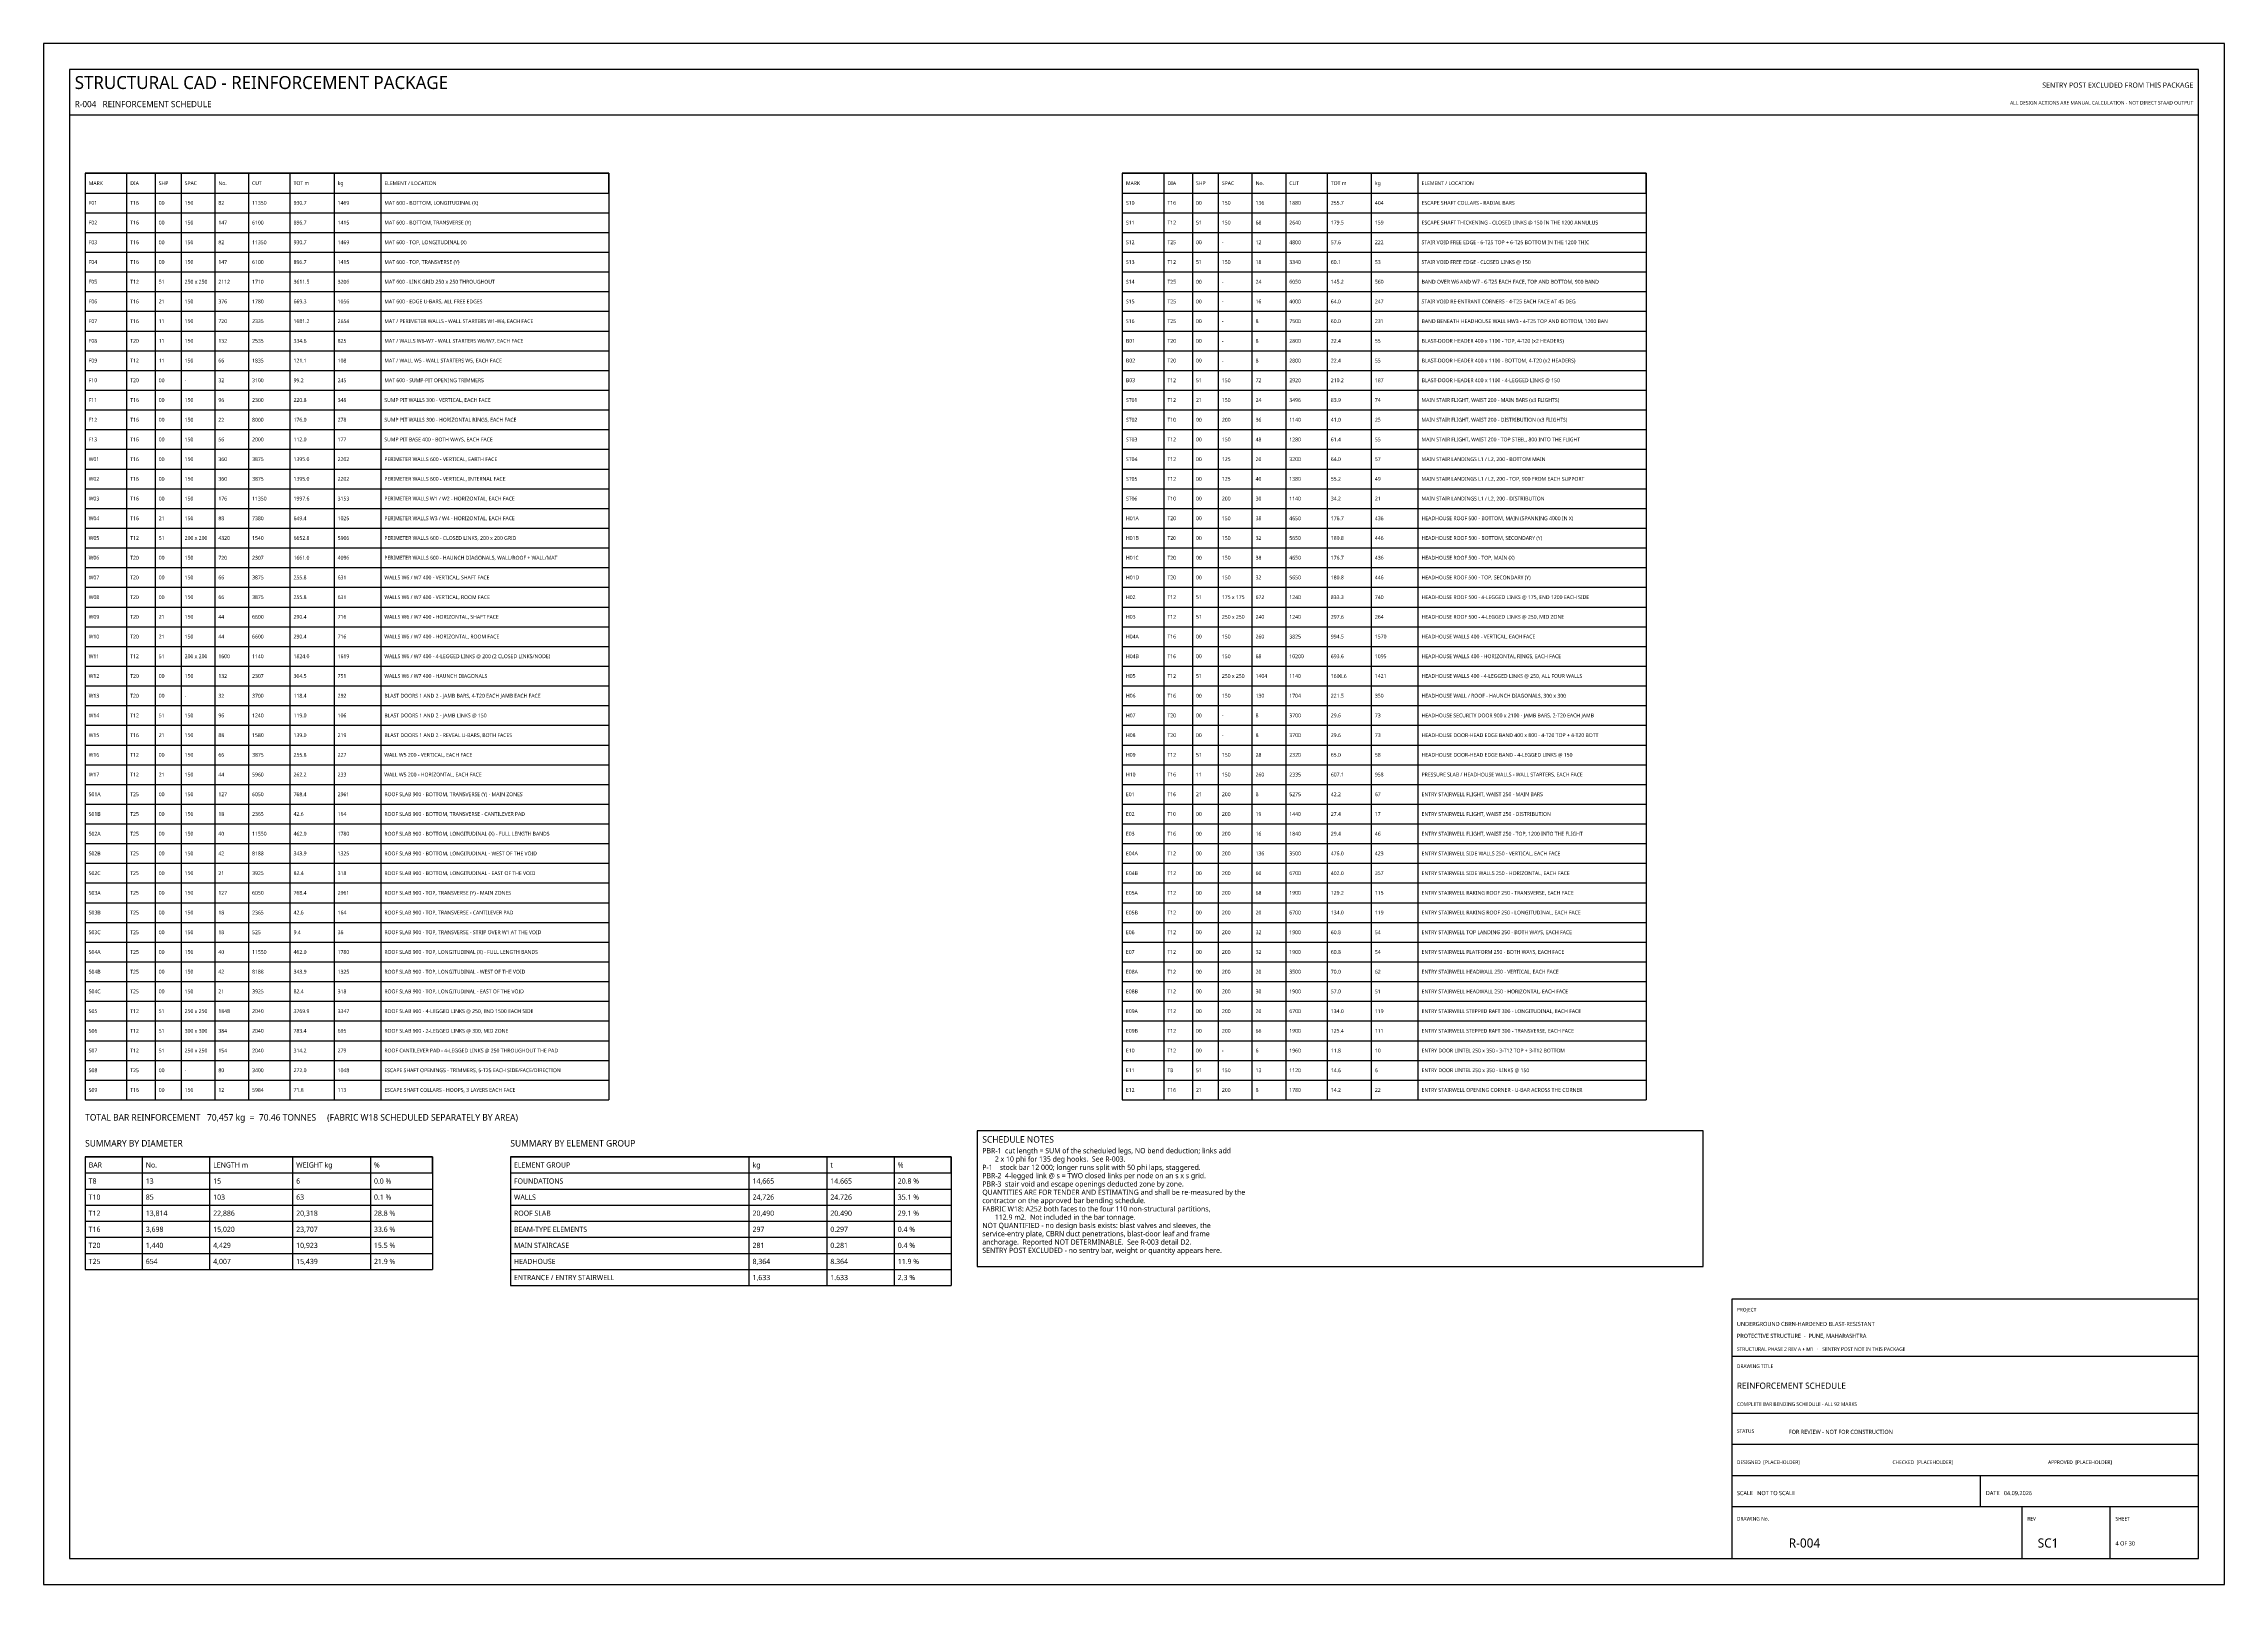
# Model space of a CAD drawing. Header units: millimetres. Extents: x 0 to 841, y 0 to 594.
import ezdxf
from ezdxf.enums import TextEntityAlignment as Align

# ---------------------------------------------------------------- set-up
doc = ezdxf.new("R2010")
doc.units = ezdxf.units.MM
for name, color, linetype in [('S-BLAST', 1, 'Continuous'), ('S-NOTE', 7, 'Continuous'), ('S-TABLE', 7, 'Continuous'), ('S-TITLE', 7, 'Continuous')]:
    doc.layers.add(name, color=color, linetype=linetype)
doc.styles.add('OpenSans', font='OpenSans-Regular.ttf')

msp = doc.modelspace()

# ---------------------------------------------------------------- linework, layer by layer
at = {"layer": 'S-TABLE'}
for p, q in [((16, 544), (218, 544)), ((16, 544), (16, 186.8)), ((32, 544), (32, 186.8)), ((43, 544), (43, 186.8)), ((53, 544), (53, 186.8)), ((66, 544), (66, 186.8)), ((79, 544), (79, 186.8)), ((95, 544), (95, 186.8)), ((112, 544), (112, 186.8)), ((130, 544), (130, 186.8)), ((218, 544), (218, 186.8)), ((416, 544), (618, 544)), ((416, 544), (416, 186.8)), ((432, 544), (432, 186.8)), ((443, 544), (443, 186.8)), ((453, 544), (453, 186.8)), ((466, 544), (466, 186.8)), ((479, 544), (479, 186.8)), ((495, 544), (495, 186.8)), ((512, 544), (512, 186.8)), ((530, 544), (530, 186.8)), ((618, 544), (618, 186.8)), ((16, 528.8), (218, 528.8)), ((416, 528.8), (618, 528.8)), ((16, 521.2), (218, 521.2)), ((16, 513.6), (218, 513.6)), ((416, 521.2), (618, 521.2)), ((416, 513.6), (618, 513.6)), ((16, 506), (218, 506)), ((416, 506), (618, 506)), ((16, 498.4), (218, 498.4)), ((416, 498.4), (618, 498.4)), ((16, 490.8), (218, 490.8)), ((416, 490.8), (618, 490.8)), ((16, 483.2), (218, 483.2)), ((416, 483.2), (618, 483.2)), ((16, 475.6), (218, 475.6)), ((416, 475.6), (618, 475.6)), ((16, 468), (218, 468)), ((416, 468), (618, 468)), ((16, 460.4), (218, 460.4)), ((416, 460.4), (618, 460.4)), ((16, 452.8), (218, 452.8)), ((416, 452.8), (618, 452.8)), ((16, 445.2), (218, 445.2)), ((16, 437.6), (218, 437.6)), ((416, 445.2), (618, 445.2)), ((416, 437.6), (618, 437.6)), ((16, 430), (218, 430)), ((416, 430), (618, 430)), ((16, 422.4), (218, 422.4)), ((416, 422.4), (618, 422.4)), ((16, 414.8), (218, 414.8)), ((416, 414.8), (618, 414.8)), ((16, 407.2), (218, 407.2)), ((416, 407.2), (618, 407.2)), ((16, 399.6), (218, 399.6)), ((416, 399.6), (618, 399.6)), ((16, 392), (218, 392)), ((416, 392), (618, 392)), ((16, 384.4), (218, 384.4)), ((416, 384.4), (618, 384.4)), ((16, 376.8), (218, 376.8)), ((416, 376.8), (618, 376.8)), ((16, 369.2), (218, 369.2)), ((416, 369.2), (618, 369.2)), ((16, 361.6), (218, 361.6)), ((16, 354), (218, 354)), ((416, 361.6), (618, 361.6)), ((416, 354), (618, 354)), ((16, 346.4), (218, 346.4)), ((416, 346.4), (618, 346.4)), ((16, 338.8), (218, 338.8)), ((416, 338.8), (618, 338.8)), ((16, 331.2), (218, 331.2)), ((416, 331.2), (618, 331.2)), ((16, 323.6), (218, 323.6)), ((416, 323.6), (618, 323.6)), ((16, 316), (218, 316)), ((416, 316), (618, 316)), ((16, 308.4), (218, 308.4)), ((416, 308.4), (618, 308.4)), ((16, 300.8), (218, 300.8)), ((416, 300.8), (618, 300.8)), ((16, 293.2), (218, 293.2)), ((416, 293.2), (618, 293.2)), ((16, 285.6), (218, 285.6)), ((16, 278), (218, 278)), ((416, 285.6), (618, 285.6)), ((416, 278), (618, 278)), ((16, 270.4), (218, 270.4)), ((416, 270.4), (618, 270.4)), ((16, 262.8), (218, 262.8)), ((416, 262.8), (618, 262.8)), ((16, 255.2), (218, 255.2)), ((416, 255.2), (618, 255.2)), ((16, 247.6), (218, 247.6)), ((416, 247.6), (618, 247.6)), ((16, 240), (218, 240)), ((416, 240), (618, 240)), ((16, 232.4), (218, 232.4)), ((416, 232.4), (618, 232.4)), ((16, 224.8), (218, 224.8)), ((416, 224.8), (618, 224.8)), ((16, 217.2), (218, 217.2)), ((416, 217.2), (618, 217.2)), ((16, 209.6), (218, 209.6)), ((16, 202), (218, 202)), ((416, 209.6), (618, 209.6)), ((416, 202), (618, 202)), ((16, 194.4), (218, 194.4)), ((416, 194.4), (618, 194.4)), ((16, 186.8), (218, 186.8)), ((416, 186.8), (618, 186.8)), ((16, 164.8), (150, 164.8)), ((16, 164.8), (16, 121.4)), ((38, 164.8), (38, 121.4)), ((64, 164.8), (64, 121.4)), ((96, 164.8), (96, 121.4)), ((126, 164.8), (126, 121.4)), ((150, 164.8), (150, 121.4)), ((180, 164.8), (350, 164.8)), ((180, 164.8), (180, 115.2)), ((272, 164.8), (272, 115.2)), ((302, 164.8), (302, 115.2)), ((328, 164.8), (328, 115.2)), ((350, 164.8), (350, 115.2)), ((16, 152.4), (150, 152.4)), ((180, 152.4), (350, 152.4)), ((16, 146.2), (150, 146.2)), ((180, 146.2), (350, 146.2)), ((16, 140), (150, 140)), ((180, 140), (350, 140)), ((16, 133.8), (150, 133.8)), ((16, 127.6), (150, 127.6)), ((180, 133.8), (350, 133.8)), ((180, 127.6), (350, 127.6)), ((16, 121.4), (150, 121.4)), ((180, 121.4), (350, 121.4)), ((180, 115.2), (350, 115.2))]:
    msp.add_line(p, q, dxfattribs=at)
for points in [[(16, 536.4), (218, 536.4), (218, 544), (16, 544)], [(416, 536.4), (618, 536.4), (618, 544), (416, 544)], [(16, 158.6), (150, 158.6), (150, 164.8), (16, 164.8)], [(180, 158.6), (350, 158.6), (350, 164.8), (180, 164.8)]]:
    msp.add_lwpolyline(points, close=True, dxfattribs=at)
at = {"layer": 'S-TITLE'}
for p, q in [((10, 566.5), (831, 566.5)), ((651, 88), (831, 88)), ((651, 66), (831, 66)), ((651, 54), (831, 54)), ((651, 42), (831, 42)), ((747, 30), (747, 42)), ((651, 30), (831, 30)), ((763, 10), (763, 30)), ((797, 10), (797, 30))]:
    msp.add_line(p, q, dxfattribs=at)
for points in [[(0, 0), (841, 0), (841, 594), (0, 594)], [(10, 10), (831, 10), (831, 584), (10, 584)], [(360, 122.58), (640, 122.58), (640, 174.8), (360, 174.8)], [(651, 10), (831, 10), (831, 110), (651, 110)]]:
    msp.add_lwpolyline(points, close=True, dxfattribs=at)

# ---------------------------------------------------------------- texts
at = {"layer": 'S-BLAST', "style": 'OpenSans'}
for s, height, p in [('ALL DESIGN ACTIONS ARE MANUAL CALCULATION - NOT DIRECT STAAD OUTPUT', 1.4, (829, 570.5)), ('SENTRY POST EXCLUDED FROM THIS PACKAGE', 2, (829, 577))]:
    msp.add_text(s, height=height, dxfattribs=at).set_placement(p, align=Align.RIGHT)
for s, height, p in [('TOTAL BAR REINFORCEMENT   70,457 kg  =  70.46 TONNES     (FABRIC W18 SCHEDULED SEPARATELY BY AREA)', 2.5, (16, 178.8)), ('FOR REVIEW - NOT FOR CONSTRUCTION', 1.6, (673, 58))]:
    msp.add_text(s, height=height, dxfattribs=at).set_placement(p)
at = {"layer": 'S-NOTE', "style": 'OpenSans'}
for s, p in [('PBR-1  cut length = SUM of the scheduled legs, NO bend deduction; links add', (362, 166.18)), ('P-1    stock bar 12 000; longer runs split with 50 phi laps, staggered.', (362, 159.78)), ('       2 x 10 phi for 135 deg hooks.  See R-003.', (362, 162.98)), ('QUANTITIES ARE FOR TENDER AND ESTIMATING and shall be re-measured by the', (362, 150.18)), ('PBR-2  4-legged link @ s = TWO closed links per node on an s x s grid.', (362, 156.58)), ('PBR-3  stair void and escape openings deducted zone by zone.', (362, 153.38)), ('contractor on the approved bar bending schedule.', (362, 146.98)), ('FABRIC W18: A252 both faces to the four 110 non-structural partitions,', (362, 143.78)), ('service-entry plate, CBRN duct penetrations, blast-door leaf and frame', (362, 134.18)), ('NOT QUANTIFIED - no design basis exists: blast valves and sleeves, the', (362, 137.38)), ('       112.9 m2.  Not included in the bar tonnage.', (362, 140.58)), ('anchorage.  Reported NOT DETERMINABLE.  See R-003 detail D2.', (362, 130.98)), ('SENTRY POST EXCLUDED - no sentry bar, weight or quantity appears here.', (362, 127.78))]:
    msp.add_text(s, height=2, dxfattribs=at).set_placement(p)
at = {"layer": 'S-TABLE', "style": 'OpenSans'}
for s, height, p in [('MARK', 1.468, (17.4, 539.47)), ('DIA', 1.468, (33.4, 539.47)), ('SHP', 1.468, (44.4, 539.47)), ('SPAC', 1.468, (54.4, 539.47)), ('No.', 1.468, (67.4, 539.47)), ('CUT', 1.468, (80.4, 539.47)), ('TOT m', 1.468, (96.4, 539.47)), ('kg', 1.468, (113.4, 539.47)), ('ELEMENT / LOCATION', 1.4678, (131.4, 539.47)), ('MARK', 1.468, (417.4, 539.47)), ('DIA', 1.468, (433.4, 539.47)), ('SHP', 1.468, (444.4, 539.47)), ('SPAC', 1.468, (454.4, 539.47)), ('No.', 1.468, (467.4, 539.47)), ('CUT', 1.468, (480.4, 539.47)), ('TOT m', 1.468, (496.4, 539.47)), ('kg', 1.468, (513.4, 539.47)), ('ELEMENT / LOCATION', 1.4678, (531.4, 539.47)), ('F01', 1.468, (17.4, 531.87)), ('T16', 1.468, (33.4, 531.87)), ('00', 1.468, (44.4, 531.87)), ('150', 1.468, (54.4, 531.87)), ('82', 1.468, (67.4, 531.87)), ('11350', 1.468, (80.4, 531.87)), ('930.7', 1.468, (96.4, 531.87)), ('1469', 1.468, (113.4, 531.87)), ('MAT 600 - BOTTOM, LONGITUDINAL (X)', 1.4678, (131.4, 531.87)), ('S10', 1.468, (417.4, 531.87)), ('T16', 1.468, (433.4, 531.87)), ('00', 1.468, (444.4, 531.87)), ('150', 1.468, (454.4, 531.87)), ('136', 1.468, (467.4, 531.87)), ('1880', 1.468, (480.4, 531.87)), ('255.7', 1.468, (496.4, 531.87)), ('404', 1.468, (513.4, 531.87)), ('ESCAPE SHAFT COLLARS - RADIAL BARS', 1.4678, (531.4, 531.87)), ('F02', 1.468, (17.4, 524.27)), ('T16', 1.468, (33.4, 524.27)), ('00', 1.468, (44.4, 524.27)), ('150', 1.468, (54.4, 524.27)), ('147', 1.468, (67.4, 524.27)), ('6100', 1.468, (80.4, 524.27)), ('896.7', 1.468, (96.4, 524.27)), ('1415', 1.468, (113.4, 524.27)), ('MAT 600 - BOTTOM, TRANSVERSE (Y)', 1.4678, (131.4, 524.27)), ('S11', 1.468, (417.4, 524.27)), ('T12', 1.468, (433.4, 524.27)), ('51', 1.468, (444.4, 524.27)), ('150', 1.468, (454.4, 524.27)), ('68', 1.468, (467.4, 524.27)), ('2640', 1.468, (480.4, 524.27)), ('179.5', 1.468, (496.4, 524.27)), ('159', 1.468, (513.4, 524.27)), ('ESCAPE SHAFT THICKENING - CLOSED LINKS @ 150 IN THE 1200 ANNULUS', 1.4678, (531.4, 524.27)), ('F03', 1.468, (17.4, 516.67)), ('T16', 1.468, (33.4, 516.67)), ('00', 1.468, (44.4, 516.67)), ('150', 1.468, (54.4, 516.67)), ('82', 1.468, (67.4, 516.67)), ('11350', 1.468, (80.4, 516.67)), ('930.7', 1.468, (96.4, 516.67)), ('1469', 1.468, (113.4, 516.67)), ('MAT 600 - TOP, LONGITUDINAL (X)', 1.4678, (131.4, 516.67)), ('S12', 1.468, (417.4, 516.67)), ('T25', 1.468, (433.4, 516.67)), ('00', 1.468, (444.4, 516.67)), ('-', 1.47, (454.4, 516.67)), ('12', 1.468, (467.4, 516.67)), ('4800', 1.468, (480.4, 516.67)), ('57.6', 1.468, (496.4, 516.67)), ('222', 1.468, (513.4, 516.67)), ('STAIR VOID FREE EDGE - 6-T25 TOP + 6-T25 BOTTOM IN THE 1200 THIC', 1.4678, (531.4, 516.67)), ('F04', 1.468, (17.4, 509.07)), ('T16', 1.468, (33.4, 509.07)), ('00', 1.468, (44.4, 509.07)), ('150', 1.468, (54.4, 509.07)), ('147', 1.468, (67.4, 509.07)), ('6100', 1.468, (80.4, 509.07)), ('896.7', 1.468, (96.4, 509.07)), ('1415', 1.468, (113.4, 509.07)), ('MAT 600 - TOP, TRANSVERSE (Y)', 1.4678, (131.4, 509.07)), ('S13', 1.468, (417.4, 509.07)), ('T12', 1.468, (433.4, 509.07)), ('51', 1.468, (444.4, 509.07)), ('150', 1.468, (454.4, 509.07)), ('18', 1.468, (467.4, 509.07)), ('3340', 1.468, (480.4, 509.07)), ('60.1', 1.468, (496.4, 509.07)), ('53', 1.468, (513.4, 509.07)), ('STAIR VOID FREE EDGE - CLOSED LINKS @ 150', 1.4678, (531.4, 509.07)), ('F05', 1.468, (17.4, 501.47)), ('T12', 1.468, (33.4, 501.47)), ('51', 1.468, (44.4, 501.47)), ('250 x 250', 1.468, (54.4, 501.47)), ('2112', 1.468, (67.4, 501.47)), ('1710', 1.468, (80.4, 501.47)), ('3611.5', 1.468, (96.4, 501.47)), ('3206', 1.468, (113.4, 501.47)), ('MAT 600 - LINK GRID 250 x 250 THROUGHOUT', 1.4678, (131.4, 501.47)), ('S14', 1.468, (417.4, 501.47)), ('T25', 1.468, (433.4, 501.47)), ('00', 1.468, (444.4, 501.47)), ('-', 1.47, (454.4, 501.47)), ('24', 1.468, (467.4, 501.47)), ('6050', 1.468, (480.4, 501.47)), ('145.2', 1.468, (496.4, 501.47)), ('560', 1.468, (513.4, 501.47)), ('BAND OVER W6 AND W7 - 6-T25 EACH FACE, TOP AND BOTTOM, 900 BAND', 1.4678, (531.4, 501.47)), ('F06', 1.468, (17.4, 493.87)), ('T16', 1.468, (33.4, 493.87)), ('21', 1.468, (44.4, 493.87)), ('150', 1.468, (54.4, 493.87)), ('376', 1.468, (67.4, 493.87)), ('1780', 1.468, (80.4, 493.87)), ('669.3', 1.468, (96.4, 493.87)), ('1056', 1.468, (113.4, 493.87)), ('MAT 600 - EDGE U-BARS, ALL FREE EDGES', 1.4678, (131.4, 493.87)), ('S15', 1.468, (417.4, 493.87)), ('T25', 1.468, (433.4, 493.87)), ('00', 1.468, (444.4, 493.87)), ('-', 1.47, (454.4, 493.87)), ('16', 1.468, (467.4, 493.87)), ('4000', 1.468, (480.4, 493.87)), ('64.0', 1.468, (496.4, 493.87)), ('247', 1.468, (513.4, 493.87)), ('STAIR VOID RE-ENTRANT CORNERS - 4-T25 EACH FACE AT 45 DEG', 1.4678, (531.4, 493.87)), ('F07', 1.468, (17.4, 486.27)), ('F08', 1.468, (17.4, 478.67)), ('T16', 1.468, (33.4, 486.27)), ('T20', 1.468, (33.4, 478.67)), ('11', 1.468, (44.4, 486.27)), ('11', 1.468, (44.4, 478.67)), ('150', 1.468, (54.4, 486.27)), ('150', 1.468, (54.4, 478.67)), ('720', 1.468, (67.4, 486.27)), ('132', 1.468, (67.4, 478.67)), ('2335', 1.468, (80.4, 486.27)), ('2535', 1.468, (80.4, 478.67)), ('334.6', 1.468, (96.4, 478.67)), ('1681.2', 1.468, (96.4, 486.27)), ('2654', 1.468, (113.4, 486.27)), ('825', 1.468, (113.4, 478.67)), ('MAT / PERIMETER WALLS - WALL STARTERS W1-W4, EACH FACE', 1.4678, (131.4, 486.27)), ('MAT / WALLS W6-W7 - WALL STARTERS W6/W7, EACH FACE', 1.4678, (131.4, 478.67)), ('S16', 1.468, (417.4, 486.27)), ('B01', 1.468, (417.4, 478.67)), ('T25', 1.468, (433.4, 486.27)), ('T20', 1.468, (433.4, 478.67)), ('00', 1.468, (444.4, 486.27)), ('00', 1.468, (444.4, 478.67)), ('-', 1.47, (454.4, 486.27)), ('8', 1.47, (467.4, 486.27)), ('8', 1.47, (467.4, 478.67)), ('7500', 1.468, (480.4, 486.27)), ('2800', 1.468, (480.4, 478.67)), ('22.4', 1.468, (496.4, 478.67)), ('60.0', 1.468, (496.4, 486.27)), ('231', 1.468, (513.4, 486.27)), ('55', 1.468, (513.4, 478.67)), ('BAND BENEATH HEADHOUSE WALL HW3 - 4-T25 TOP AND BOTTOM, 1200 BAN', 1.4678, (531.4, 486.27)), ('BLAST-DOOR HEADER 400 x 1100 - TOP, 4-T20 (x2 HEADERS)', 1.4678, (531.4, 478.67)), ('F09', 1.468, (17.4, 471.07)), ('T12', 1.468, (33.4, 471.07)), ('11', 1.468, (44.4, 471.07)), ('150', 1.468, (54.4, 471.07)), ('66', 1.468, (67.4, 471.07)), ('1835', 1.468, (80.4, 471.07)), ('121.1', 1.468, (96.4, 471.07)), ('108', 1.468, (113.4, 471.07)), ('MAT / WALL W5 - WALL STARTERS W5, EACH FACE', 1.4678, (131.4, 471.07)), ('B02', 1.468, (417.4, 471.07)), ('T20', 1.468, (433.4, 471.07)), ('00', 1.468, (444.4, 471.07)), ('-', 1.47, (454.4, 478.67)), ('-', 1.47, (454.4, 471.07)), ('8', 1.47, (467.4, 471.07)), ('2800', 1.468, (480.4, 471.07)), ('22.4', 1.468, (496.4, 471.07)), ('55', 1.468, (513.4, 471.07)), ('BLAST-DOOR HEADER 400 x 1100 - BOTTOM, 4-T20 (x2 HEADERS)', 1.4678, (531.4, 471.07)), ('F10', 1.468, (17.4, 463.47)), ('T20', 1.468, (33.4, 463.47)), ('00', 1.468, (44.4, 463.47)), ('-', 1.47, (54.4, 463.47)), ('32', 1.468, (67.4, 463.47)), ('3100', 1.468, (80.4, 463.47)), ('99.2', 1.468, (96.4, 463.47)), ('245', 1.468, (113.4, 463.47)), ('MAT 600 - SUMP-PIT OPENING TRIMMERS', 1.4678, (131.4, 463.47)), ('B03', 1.468, (417.4, 463.47)), ('T12', 1.468, (433.4, 463.47)), ('51', 1.468, (444.4, 463.47)), ('150', 1.468, (454.4, 463.47)), ('72', 1.468, (467.4, 463.47)), ('2920', 1.468, (480.4, 463.47)), ('210.2', 1.468, (496.4, 463.47)), ('187', 1.468, (513.4, 463.47)), ('BLAST-DOOR HEADER 400 x 1100 - 4-LEGGED LINKS @ 150', 1.4678, (531.4, 463.47)), ('F11', 1.468, (17.4, 455.87)), ('T16', 1.468, (33.4, 455.87)), ('00', 1.468, (44.4, 455.87)), ('150', 1.468, (54.4, 455.87)), ('96', 1.468, (67.4, 455.87)), ('2300', 1.468, (80.4, 455.87)), ('220.8', 1.468, (96.4, 455.87)), ('348', 1.468, (113.4, 455.87)), ('SUMP PIT WALLS 300 - VERTICAL, EACH FACE', 1.4678, (131.4, 455.87)), ('ST01', 1.468, (417.4, 455.87)), ('T12', 1.468, (433.4, 455.87)), ('21', 1.468, (444.4, 455.87)), ('150', 1.468, (454.4, 455.87)), ('24', 1.468, (467.4, 455.87)), ('3496', 1.468, (480.4, 455.87)), ('83.9', 1.468, (496.4, 455.87)), ('74', 1.468, (513.4, 455.87)), ('MAIN STAIR FLIGHT, WAIST 200 - MAIN BARS (x3 FLIGHTS)', 1.4678, (531.4, 455.87)), ('F12', 1.468, (17.4, 448.27)), ('T16', 1.468, (33.4, 448.27)), ('00', 1.468, (44.4, 448.27)), ('150', 1.468, (54.4, 448.27)), ('22', 1.468, (67.4, 448.27)), ('8000', 1.468, (80.4, 448.27)), ('176.0', 1.468, (96.4, 448.27)), ('278', 1.468, (113.4, 448.27)), ('SUMP PIT WALLS 300 - HORIZONTAL RINGS, EACH FACE', 1.4678, (131.4, 448.27)), ('ST02', 1.468, (417.4, 448.27)), ('T10', 1.468, (433.4, 448.27)), ('00', 1.468, (444.4, 448.27)), ('200', 1.468, (454.4, 448.27)), ('36', 1.468, (467.4, 448.27)), ('1140', 1.468, (480.4, 448.27)), ('41.0', 1.468, (496.4, 448.27)), ('25', 1.468, (513.4, 448.27)), ('MAIN STAIR FLIGHT, WAIST 200 - DISTRIBUTION (x3 FLIGHTS)', 1.4678, (531.4, 448.27)), ('F13', 1.468, (17.4, 440.67)), ('T16', 1.468, (33.4, 440.67)), ('00', 1.468, (44.4, 440.67)), ('150', 1.468, (54.4, 440.67)), ('56', 1.468, (67.4, 440.67)), ('2000', 1.468, (80.4, 440.67)), ('112.0', 1.468, (96.4, 440.67)), ('177', 1.468, (113.4, 440.67)), ('SUMP PIT BASE 400 - BOTH WAYS, EACH FACE', 1.4678, (131.4, 440.67)), ('ST03', 1.468, (417.4, 440.67)), ('T12', 1.468, (433.4, 440.67)), ('00', 1.468, (444.4, 440.67)), ('150', 1.468, (454.4, 440.67)), ('48', 1.468, (467.4, 440.67)), ('1280', 1.468, (480.4, 440.67)), ('61.4', 1.468, (496.4, 440.67)), ('55', 1.468, (513.4, 440.67)), ('MAIN STAIR FLIGHT, WAIST 200 - TOP STEEL, 800 INTO THE FLIGHT', 1.4678, (531.4, 440.67)), ('W01', 1.468, (17.4, 433.07)), ('T16', 1.468, (33.4, 433.07)), ('00', 1.468, (44.4, 433.07)), ('150', 1.468, (54.4, 433.07)), ('360', 1.468, (67.4, 433.07)), ('3875', 1.468, (80.4, 433.07)), ('1395.0', 1.468, (96.4, 433.07)), ('2202', 1.468, (113.4, 433.07)), ('PERIMETER WALLS 600 - VERTICAL, EARTH FACE', 1.4678, (131.4, 433.07)), ('ST04', 1.468, (417.4, 433.07)), ('T12', 1.468, (433.4, 433.07)), ('00', 1.468, (444.4, 433.07)), ('125', 1.468, (454.4, 433.07)), ('20', 1.468, (467.4, 433.07)), ('3200', 1.468, (480.4, 433.07)), ('64.0', 1.468, (496.4, 433.07)), ('57', 1.468, (513.4, 433.07)), ('MAIN STAIR LANDINGS L1 / L2, 200 - BOTTOM MAIN', 1.4678, (531.4, 433.07)), ('W02', 1.468, (17.4, 425.47)), ('T16', 1.468, (33.4, 425.47)), ('00', 1.468, (44.4, 425.47)), ('150', 1.468, (54.4, 425.47)), ('360', 1.468, (67.4, 425.47)), ('3875', 1.468, (80.4, 425.47)), ('1395.0', 1.468, (96.4, 425.47)), ('2202', 1.468, (113.4, 425.47)), ('PERIMETER WALLS 600 - VERTICAL, INTERNAL FACE', 1.4678, (131.4, 425.47)), ('ST05', 1.468, (417.4, 425.47)), ('T12', 1.468, (433.4, 425.47)), ('00', 1.468, (444.4, 425.47)), ('125', 1.468, (454.4, 425.47)), ('40', 1.468, (467.4, 425.47)), ('1380', 1.468, (480.4, 425.47)), ('55.2', 1.468, (496.4, 425.47)), ('49', 1.468, (513.4, 425.47)), ('MAIN STAIR LANDINGS L1 / L2, 200 - TOP, 900 FROM EACH SUPPORT', 1.4678, (531.4, 425.47)), ('W03', 1.468, (17.4, 417.87)), ('T16', 1.468, (33.4, 417.87)), ('00', 1.468, (44.4, 417.87)), ('150', 1.468, (54.4, 417.87)), ('176', 1.468, (67.4, 417.87)), ('11350', 1.468, (80.4, 417.87)), ('1997.6', 1.468, (96.4, 417.87)), ('3153', 1.468, (113.4, 417.87)), ('PERIMETER WALLS W1 / W2 - HORIZONTAL, EACH FACE', 1.4678, (131.4, 417.87)), ('ST06', 1.468, (417.4, 417.87)), ('T10', 1.468, (433.4, 417.87)), ('00', 1.468, (444.4, 417.87)), ('200', 1.468, (454.4, 417.87)), ('30', 1.468, (467.4, 417.87)), ('1140', 1.468, (480.4, 417.87)), ('34.2', 1.468, (496.4, 417.87)), ('21', 1.468, (513.4, 417.87)), ('MAIN STAIR LANDINGS L1 / L2, 200 - DISTRIBUTION', 1.4678, (531.4, 417.87)), ('W04', 1.468, (17.4, 410.27)), ('W05', 1.468, (17.4, 402.67)), ('T16', 1.468, (33.4, 410.27)), ('T12', 1.468, (33.4, 402.67)), ('21', 1.468, (44.4, 410.27)), ('51', 1.468, (44.4, 402.67)), ('200 x 200', 1.468, (54.4, 402.67)), ('150', 1.468, (54.4, 410.27)), ('4320', 1.468, (67.4, 402.67)), ('88', 1.468, (67.4, 410.27)), ('7380', 1.468, (80.4, 410.27)), ('1540', 1.468, (80.4, 402.67)), ('649.4', 1.468, (96.4, 410.27)), ('6652.8', 1.468, (96.4, 402.67)), ('5906', 1.468, (113.4, 402.67)), ('1025', 1.468, (113.4, 410.27)), ('PERIMETER WALLS W3 / W4 - HORIZONTAL, EACH FACE', 1.4678, (131.4, 410.27)), ('PERIMETER WALLS 600 - CLOSED LINKS, 200 x 200 GRID', 1.4678, (131.4, 402.67)), ('H01A', 1.468, (417.4, 410.27)), ('H01B', 1.468, (417.4, 402.67)), ('T20', 1.468, (433.4, 410.27)), ('T20', 1.468, (433.4, 402.67)), ('00', 1.468, (444.4, 410.27)), ('00', 1.468, (444.4, 402.67)), ('150', 1.468, (454.4, 410.27)), ('150', 1.468, (454.4, 402.67)), ('38', 1.468, (467.4, 410.27)), ('32', 1.468, (467.4, 402.67)), ('4650', 1.468, (480.4, 410.27)), ('5650', 1.468, (480.4, 402.67)), ('176.7', 1.468, (496.4, 410.27)), ('180.8', 1.468, (496.4, 402.67)), ('436', 1.468, (513.4, 410.27)), ('446', 1.468, (513.4, 402.67)), ('HEADHOUSE ROOF 500 - BOTTOM, MAIN (SPANNING 4000 IN X)', 1.4678, (531.4, 410.27)), ('HEADHOUSE ROOF 500 - BOTTOM, SECONDARY (Y)', 1.4678, (531.4, 402.67)), ('W06', 1.468, (17.4, 395.07)), ('T20', 1.468, (33.4, 395.07)), ('00', 1.468, (44.4, 395.07)), ('150', 1.468, (54.4, 395.07)), ('720', 1.468, (67.4, 395.07)), ('2307', 1.468, (80.4, 395.07)), ('1661.0', 1.468, (96.4, 395.07)), ('4096', 1.468, (113.4, 395.07)), ('PERIMETER WALLS 600 - HAUNCH DIAGONALS, WALL/ROOF + WALL/MAT', 1.4678, (131.4, 395.07)), ('H01C', 1.468, (417.4, 395.07)), ('T20', 1.468, (433.4, 395.07)), ('00', 1.468, (444.4, 395.07)), ('150', 1.468, (454.4, 395.07)), ('38', 1.468, (467.4, 395.07)), ('4650', 1.468, (480.4, 395.07)), ('176.7', 1.468, (496.4, 395.07)), ('436', 1.468, (513.4, 395.07)), ('HEADHOUSE ROOF 500 - TOP, MAIN (X)', 1.4678, (531.4, 395.07)), ('W07', 1.468, (17.4, 387.47)), ('T20', 1.468, (33.4, 387.47)), ('00', 1.468, (44.4, 387.47)), ('150', 1.468, (54.4, 387.47)), ('66', 1.468, (67.4, 387.47)), ('3875', 1.468, (80.4, 387.47)), ('255.8', 1.468, (96.4, 387.47)), ('631', 1.468, (113.4, 387.47)), ('WALLS W6 / W7 400 - VERTICAL, SHAFT FACE', 1.4678, (131.4, 387.47)), ('H01D', 1.468, (417.4, 387.47)), ('T20', 1.468, (433.4, 387.47)), ('00', 1.468, (444.4, 387.47)), ('150', 1.468, (454.4, 387.47)), ('32', 1.468, (467.4, 387.47)), ('5650', 1.468, (480.4, 387.47)), ('180.8', 1.468, (496.4, 387.47)), ('446', 1.468, (513.4, 387.47)), ('HEADHOUSE ROOF 500 - TOP, SECONDARY (Y)', 1.4678, (531.4, 387.47)), ('W08', 1.468, (17.4, 379.87)), ('T20', 1.468, (33.4, 379.87)), ('00', 1.468, (44.4, 379.87)), ('150', 1.468, (54.4, 379.87)), ('66', 1.468, (67.4, 379.87)), ('3875', 1.468, (80.4, 379.87)), ('255.8', 1.468, (96.4, 379.87)), ('631', 1.468, (113.4, 379.87)), ('WALLS W6 / W7 400 - VERTICAL, ROOM FACE', 1.4678, (131.4, 379.87)), ('H02', 1.468, (417.4, 379.87)), ('T12', 1.468, (433.4, 379.87)), ('51', 1.468, (444.4, 379.87)), ('175 x 175', 1.468, (454.4, 379.87)), ('672', 1.468, (467.4, 379.87)), ('1240', 1.468, (480.4, 379.87)), ('833.3', 1.468, (496.4, 379.87)), ('740', 1.468, (513.4, 379.87)), ('HEADHOUSE ROOF 500 - 4-LEGGED LINKS @ 175, END 1200 EACH SIDE', 1.4678, (531.4, 379.87)), ('W09', 1.468, (17.4, 372.27)), ('T20', 1.468, (33.4, 372.27)), ('21', 1.468, (44.4, 372.27)), ('150', 1.468, (54.4, 372.27)), ('44', 1.468, (67.4, 372.27)), ('6600', 1.468, (80.4, 372.27)), ('290.4', 1.468, (96.4, 372.27)), ('716', 1.468, (113.4, 372.27)), ('WALLS W6 / W7 400 - HORIZONTAL, SHAFT FACE', 1.4678, (131.4, 372.27)), ('H03', 1.468, (417.4, 372.27)), ('T12', 1.468, (433.4, 372.27)), ('51', 1.468, (444.4, 372.27)), ('250 x 250', 1.468, (454.4, 372.27)), ('240', 1.468, (467.4, 372.27)), ('1240', 1.468, (480.4, 372.27)), ('297.6', 1.468, (496.4, 372.27)), ('264', 1.468, (513.4, 372.27)), ('HEADHOUSE ROOF 500 - 4-LEGGED LINKS @ 250, MID ZONE', 1.4678, (531.4, 372.27)), ('W10', 1.468, (17.4, 364.67)), ('T20', 1.468, (33.4, 364.67)), ('21', 1.468, (44.4, 364.67)), ('150', 1.468, (54.4, 364.67)), ('44', 1.468, (67.4, 364.67)), ('6600', 1.468, (80.4, 364.67)), ('290.4', 1.468, (96.4, 364.67)), ('716', 1.468, (113.4, 364.67)), ('WALLS W6 / W7 400 - HORIZONTAL, ROOM FACE', 1.4678, (131.4, 364.67)), ('H04A', 1.468, (417.4, 364.67)), ('T16', 1.468, (433.4, 364.67)), ('00', 1.468, (444.4, 364.67)), ('150', 1.468, (454.4, 364.67)), ('260', 1.468, (467.4, 364.67)), ('3825', 1.468, (480.4, 364.67)), ('994.5', 1.468, (496.4, 364.67)), ('1570', 1.468, (513.4, 364.67)), ('HEADHOUSE WALLS 400 - VERTICAL, EACH FACE', 1.4678, (531.4, 364.67)), ('W11', 1.468, (17.4, 357.07)), ('T12', 1.468, (33.4, 357.07)), ('51', 1.468, (44.4, 357.07)), ('200 x 200', 1.468, (54.4, 357.07)), ('1600', 1.468, (67.4, 357.07)), ('1140', 1.468, (80.4, 357.07)), ('1824.0', 1.468, (96.4, 357.07)), ('1619', 1.468, (113.4, 357.07)), ('WALLS W6 / W7 400 - 4-LEGGED LINKS @ 200 (2 CLOSED LINKS/NODE)', 1.4678, (131.4, 357.07)), ('H04B', 1.468, (417.4, 357.07)), ('T16', 1.468, (433.4, 357.07)), ('00', 1.468, (444.4, 357.07)), ('150', 1.468, (454.4, 357.07)), ('68', 1.468, (467.4, 357.07)), ('10200', 1.468, (480.4, 357.07)), ('693.6', 1.468, (496.4, 357.07)), ('1095', 1.468, (513.4, 357.07)), ('HEADHOUSE WALLS 400 - HORIZONTAL RINGS, EACH FACE', 1.4678, (531.4, 357.07)), ('W12', 1.468, (17.4, 349.47)), ('T20', 1.468, (33.4, 349.47)), ('00', 1.468, (44.4, 349.47)), ('150', 1.468, (54.4, 349.47)), ('132', 1.468, (67.4, 349.47)), ('2307', 1.468, (80.4, 349.47)), ('304.5', 1.468, (96.4, 349.47)), ('751', 1.468, (113.4, 349.47)), ('WALLS W6 / W7 400 - HAUNCH DIAGONALS', 1.4678, (131.4, 349.47)), ('H05', 1.468, (417.4, 349.47)), ('T12', 1.468, (433.4, 349.47)), ('51', 1.468, (444.4, 349.47)), ('250 x 250', 1.468, (454.4, 349.47)), ('1404', 1.468, (467.4, 349.47)), ('1140', 1.468, (480.4, 349.47)), ('1600.6', 1.468, (496.4, 349.47)), ('1421', 1.468, (513.4, 349.47)), ('HEADHOUSE WALLS 400 - 4-LEGGED LINKS @ 250, ALL FOUR WALLS', 1.4678, (531.4, 349.47)), ('W13', 1.468, (17.4, 341.87)), ('T20', 1.468, (33.4, 341.87)), ('00', 1.468, (44.4, 341.87)), ('-', 1.47, (54.4, 341.87)), ('32', 1.468, (67.4, 341.87)), ('3700', 1.468, (80.4, 341.87)), ('118.4', 1.468, (96.4, 341.87)), ('292', 1.468, (113.4, 341.87)), ('BLAST DOORS 1 AND 2 - JAMB BARS, 4-T20 EACH JAMB EACH FACE', 1.4678, (131.4, 341.87)), ('H06', 1.468, (417.4, 341.87)), ('T16', 1.468, (433.4, 341.87)), ('00', 1.468, (444.4, 341.87)), ('150', 1.468, (454.4, 341.87)), ('130', 1.468, (467.4, 341.87)), ('1704', 1.468, (480.4, 341.87)), ('221.5', 1.468, (496.4, 341.87)), ('350', 1.468, (513.4, 341.87)), ('HEADHOUSE WALL / ROOF - HAUNCH DIAGONALS, 300 x 300', 1.4678, (531.4, 341.87)), ('W14', 1.468, (17.4, 334.27)), ('W15', 1.468, (17.4, 326.67)), ('T12', 1.468, (33.4, 334.27)), ('T16', 1.468, (33.4, 326.67)), ('21', 1.468, (44.4, 326.67)), ('51', 1.468, (44.4, 334.27)), ('150', 1.468, (54.4, 334.27)), ('150', 1.468, (54.4, 326.67)), ('88', 1.468, (67.4, 326.67)), ('96', 1.468, (67.4, 334.27)), ('1240', 1.468, (80.4, 334.27)), ('1580', 1.468, (80.4, 326.67)), ('119.0', 1.468, (96.4, 334.27)), ('139.0', 1.468, (96.4, 326.67)), ('219', 1.468, (113.4, 326.67)), ('106', 1.468, (113.4, 334.27)), ('BLAST DOORS 1 AND 2 - JAMB LINKS @ 150', 1.4678, (131.4, 334.27)), ('BLAST DOORS 1 AND 2 - REVEAL U-BARS, BOTH FACES', 1.4678, (131.4, 326.67)), ('H07', 1.468, (417.4, 334.27)), ('H08', 1.468, (417.4, 326.67)), ('T20', 1.468, (433.4, 334.27)), ('T20', 1.468, (433.4, 326.67)), ('00', 1.468, (444.4, 334.27)), ('00', 1.468, (444.4, 326.67)), ('-', 1.47, (454.4, 334.27)), ('8', 1.47, (467.4, 334.27)), ('8', 1.47, (467.4, 326.67)), ('3700', 1.468, (480.4, 334.27)), ('3700', 1.468, (480.4, 326.67)), ('29.6', 1.468, (496.4, 334.27)), ('29.6', 1.468, (496.4, 326.67)), ('73', 1.468, (513.4, 334.27)), ('73', 1.468, (513.4, 326.67)), ('HEADHOUSE SECURITY DOOR 900 x 2100 - JAMB BARS, 2-T20 EACH JAMB ', 1.4678, (531.4, 334.27)), ('HEADHOUSE DOOR-HEAD EDGE BAND 400 x 800 - 4-T20 TOP + 4-T20 BOTT', 1.4678, (531.4, 326.67)), ('W16', 1.468, (17.4, 319.07)), ('T12', 1.468, (33.4, 319.07)), ('00', 1.468, (44.4, 319.07)), ('150', 1.468, (54.4, 319.07)), ('66', 1.468, (67.4, 319.07)), ('3875', 1.468, (80.4, 319.07)), ('255.8', 1.468, (96.4, 319.07)), ('227', 1.468, (113.4, 319.07)), ('WALL W5 200 - VERTICAL, EACH FACE', 1.4678, (131.4, 319.07)), ('H09', 1.468, (417.4, 319.07)), ('T12', 1.468, (433.4, 319.07)), ('51', 1.468, (444.4, 319.07)), ('-', 1.47, (454.4, 326.67)), ('150', 1.468, (454.4, 319.07)), ('28', 1.468, (467.4, 319.07)), ('2320', 1.468, (480.4, 319.07)), ('65.0', 1.468, (496.4, 319.07)), ('58', 1.468, (513.4, 319.07)), ('HEADHOUSE DOOR-HEAD EDGE BAND - 4-LEGGED LINKS @ 150', 1.4678, (531.4, 319.07)), ('W17', 1.468, (17.4, 311.47)), ('T12', 1.468, (33.4, 311.47)), ('21', 1.468, (44.4, 311.47)), ('150', 1.468, (54.4, 311.47)), ('44', 1.468, (67.4, 311.47)), ('5960', 1.468, (80.4, 311.47)), ('262.2', 1.468, (96.4, 311.47)), ('233', 1.468, (113.4, 311.47)), ('WALL W5 200 - HORIZONTAL, EACH FACE', 1.4678, (131.4, 311.47)), ('H10', 1.468, (417.4, 311.47)), ('T16', 1.468, (433.4, 311.47)), ('11', 1.468, (444.4, 311.47)), ('150', 1.468, (454.4, 311.47)), ('260', 1.468, (467.4, 311.47)), ('2335', 1.468, (480.4, 311.47)), ('607.1', 1.468, (496.4, 311.47)), ('958', 1.468, (513.4, 311.47)), ('PRESSURE SLAB / HEADHOUSE WALLS - WALL STARTERS, EACH FACE', 1.4678, (531.4, 311.47)), ('S01A', 1.468, (17.4, 303.87)), ('T25', 1.468, (33.4, 303.87)), ('00', 1.468, (44.4, 303.87)), ('150', 1.468, (54.4, 303.87)), ('127', 1.468, (67.4, 303.87)), ('6050', 1.468, (80.4, 303.87)), ('768.4', 1.468, (96.4, 303.87)), ('2961', 1.468, (113.4, 303.87)), ('ROOF SLAB 900 - BOTTOM, TRANSVERSE (Y) - MAIN ZONES', 1.4678, (131.4, 303.87)), ('E01', 1.468, (417.4, 303.87)), ('T16', 1.468, (433.4, 303.87)), ('21', 1.468, (444.4, 303.87)), ('200', 1.468, (454.4, 303.87)), ('8', 1.47, (467.4, 303.87)), ('5275', 1.468, (480.4, 303.87)), ('42.2', 1.468, (496.4, 303.87)), ('67', 1.468, (513.4, 303.87)), ('ENTRY STAIRWELL FLIGHT, WAIST 250 - MAIN BARS', 1.4678, (531.4, 303.87)), ('S01B', 1.468, (17.4, 296.27)), ('T25', 1.468, (33.4, 296.27)), ('00', 1.468, (44.4, 296.27)), ('150', 1.468, (54.4, 296.27)), ('18', 1.468, (67.4, 296.27)), ('2365', 1.468, (80.4, 296.27)), ('42.6', 1.468, (96.4, 296.27)), ('164', 1.468, (113.4, 296.27)), ('ROOF SLAB 900 - BOTTOM, TRANSVERSE - CANTILEVER PAD', 1.4678, (131.4, 296.27)), ('E02', 1.468, (417.4, 296.27)), ('T10', 1.468, (433.4, 296.27)), ('00', 1.468, (444.4, 296.27)), ('200', 1.468, (454.4, 296.27)), ('19', 1.468, (467.4, 296.27)), ('1440', 1.468, (480.4, 296.27)), ('27.4', 1.468, (496.4, 296.27)), ('17', 1.468, (513.4, 296.27)), ('ENTRY STAIRWELL FLIGHT, WAIST 250 - DISTRIBUTION', 1.4678, (531.4, 296.27)), ('S02A', 1.468, (17.4, 288.67)), ('T25', 1.468, (33.4, 288.67)), ('00', 1.468, (44.4, 288.67)), ('150', 1.468, (54.4, 288.67)), ('40', 1.468, (67.4, 288.67)), ('11550', 1.468, (80.4, 288.67)), ('462.0', 1.468, (96.4, 288.67)), ('1780', 1.468, (113.4, 288.67)), ('ROOF SLAB 900 - BOTTOM, LONGITUDINAL (X) - FULL LENGTH BANDS', 1.4678, (131.4, 288.67)), ('E03', 1.468, (417.4, 288.67)), ('T16', 1.468, (433.4, 288.67)), ('00', 1.468, (444.4, 288.67)), ('200', 1.468, (454.4, 288.67)), ('16', 1.468, (467.4, 288.67)), ('1840', 1.468, (480.4, 288.67)), ('29.4', 1.468, (496.4, 288.67)), ('46', 1.468, (513.4, 288.67)), ('ENTRY STAIRWELL FLIGHT, WAIST 250 - TOP, 1200 INTO THE FLIGHT', 1.4678, (531.4, 288.67)), ('S02B', 1.468, (17.4, 281.07)), ('T25', 1.468, (33.4, 281.07)), ('00', 1.468, (44.4, 281.07)), ('150', 1.468, (54.4, 281.07)), ('42', 1.468, (67.4, 281.07)), ('8188', 1.468, (80.4, 281.07)), ('343.9', 1.468, (96.4, 281.07)), ('1325', 1.468, (113.4, 281.07)), ('ROOF SLAB 900 - BOTTOM, LONGITUDINAL - WEST OF THE VOID', 1.4678, (131.4, 281.07)), ('E04A', 1.468, (417.4, 281.07)), ('T12', 1.468, (433.4, 281.07)), ('00', 1.468, (444.4, 281.07)), ('200', 1.468, (454.4, 281.07)), ('136', 1.468, (467.4, 281.07)), ('3500', 1.468, (480.4, 281.07)), ('476.0', 1.468, (496.4, 281.07)), ('423', 1.468, (513.4, 281.07)), ('ENTRY STAIRWELL SIDE WALLS 250 - VERTICAL, EACH FACE', 1.4678, (531.4, 281.07)), ('S02C', 1.468, (17.4, 273.47)), ('T25', 1.468, (33.4, 273.47)), ('00', 1.468, (44.4, 273.47)), ('150', 1.468, (54.4, 273.47)), ('21', 1.468, (67.4, 273.47)), ('3925', 1.468, (80.4, 273.47)), ('82.4', 1.468, (96.4, 273.47)), ('318', 1.468, (113.4, 273.47)), ('ROOF SLAB 900 - BOTTOM, LONGITUDINAL - EAST OF THE VOID', 1.4678, (131.4, 273.47)), ('E04B', 1.468, (417.4, 273.47)), ('T12', 1.468, (433.4, 273.47)), ('00', 1.468, (444.4, 273.47)), ('200', 1.468, (454.4, 273.47)), ('60', 1.468, (467.4, 273.47)), ('6700', 1.468, (480.4, 273.47)), ('402.0', 1.468, (496.4, 273.47)), ('357', 1.468, (513.4, 273.47)), ('ENTRY STAIRWELL SIDE WALLS 250 - HORIZONTAL, EACH FACE', 1.4678, (531.4, 273.47)), ('S03A', 1.468, (17.4, 265.87)), ('T25', 1.468, (33.4, 265.87)), ('00', 1.468, (44.4, 265.87)), ('150', 1.468, (54.4, 265.87)), ('127', 1.468, (67.4, 265.87)), ('6050', 1.468, (80.4, 265.87)), ('768.4', 1.468, (96.4, 265.87)), ('2961', 1.468, (113.4, 265.87)), ('ROOF SLAB 900 - TOP, TRANSVERSE (Y) - MAIN ZONES', 1.4678, (131.4, 265.87)), ('E05A', 1.468, (417.4, 265.87)), ('T12', 1.468, (433.4, 265.87)), ('00', 1.468, (444.4, 265.87)), ('200', 1.468, (454.4, 265.87)), ('68', 1.468, (467.4, 265.87)), ('1900', 1.468, (480.4, 265.87)), ('129.2', 1.468, (496.4, 265.87)), ('115', 1.468, (513.4, 265.87)), ('ENTRY STAIRWELL RAKING ROOF 250 - TRANSVERSE, EACH FACE', 1.4678, (531.4, 265.87)), ('S03B', 1.468, (17.4, 258.27)), ('T25', 1.468, (33.4, 258.27)), ('00', 1.468, (44.4, 258.27)), ('150', 1.468, (54.4, 258.27)), ('18', 1.468, (67.4, 258.27)), ('2365', 1.468, (80.4, 258.27)), ('42.6', 1.468, (96.4, 258.27)), ('164', 1.468, (113.4, 258.27)), ('ROOF SLAB 900 - TOP, TRANSVERSE - CANTILEVER PAD', 1.4678, (131.4, 258.27)), ('E05B', 1.468, (417.4, 258.27)), ('T12', 1.468, (433.4, 258.27)), ('00', 1.468, (444.4, 258.27)), ('200', 1.468, (454.4, 258.27)), ('20', 1.468, (467.4, 258.27)), ('6700', 1.468, (480.4, 258.27)), ('134.0', 1.468, (496.4, 258.27)), ('119', 1.468, (513.4, 258.27)), ('ENTRY STAIRWELL RAKING ROOF 250 - LONGITUDINAL, EACH FACE', 1.4678, (531.4, 258.27)), ('S03C', 1.468, (17.4, 250.67)), ('S04A', 1.468, (17.4, 243.07)), ('T25', 1.468, (33.4, 250.67)), ('T25', 1.468, (33.4, 243.07)), ('00', 1.468, (44.4, 250.67)), ('00', 1.468, (44.4, 243.07)), ('150', 1.468, (54.4, 250.67)), ('150', 1.468, (54.4, 243.07)), ('40', 1.468, (67.4, 243.07)), ('18', 1.468, (67.4, 250.67)), ('525', 1.468, (80.4, 250.67)), ('11550', 1.468, (80.4, 243.07)), ('462.0', 1.468, (96.4, 243.07)), ('9.4', 1.468, (96.4, 250.67)), ('36', 1.468, (113.4, 250.67)), ('1780', 1.468, (113.4, 243.07)), ('ROOF SLAB 900 - TOP, TRANSVERSE - STRIP OVER W1 AT THE VOID', 1.4678, (131.4, 250.67)), ('ROOF SLAB 900 - TOP, LONGITUDINAL (X) - FULL LENGTH BANDS', 1.4678, (131.4, 243.07)), ('E06', 1.468, (417.4, 250.67)), ('E07', 1.468, (417.4, 243.07)), ('T12', 1.468, (433.4, 250.67)), ('T12', 1.468, (433.4, 243.07)), ('00', 1.468, (444.4, 250.67)), ('00', 1.468, (444.4, 243.07)), ('200', 1.468, (454.4, 250.67)), ('200', 1.468, (454.4, 243.07)), ('32', 1.468, (467.4, 250.67)), ('32', 1.468, (467.4, 243.07)), ('1900', 1.468, (480.4, 250.67)), ('1900', 1.468, (480.4, 243.07)), ('60.8', 1.468, (496.4, 250.67)), ('60.8', 1.468, (496.4, 243.07)), ('54', 1.468, (513.4, 250.67)), ('54', 1.468, (513.4, 243.07)), ('ENTRY STAIRWELL TOP LANDING 250 - BOTH WAYS, EACH FACE', 1.4678, (531.4, 250.67)), ('ENTRY STAIRWELL PLATFORM 250 - BOTH WAYS, EACH FACE', 1.4678, (531.4, 243.07)), ('S04B', 1.468, (17.4, 235.47)), ('T25', 1.468, (33.4, 235.47)), ('00', 1.468, (44.4, 235.47)), ('150', 1.468, (54.4, 235.47)), ('42', 1.468, (67.4, 235.47)), ('8188', 1.468, (80.4, 235.47)), ('343.9', 1.468, (96.4, 235.47)), ('1325', 1.468, (113.4, 235.47)), ('ROOF SLAB 900 - TOP, LONGITUDINAL - WEST OF THE VOID', 1.4678, (131.4, 235.47)), ('E08A', 1.468, (417.4, 235.47)), ('T12', 1.468, (433.4, 235.47)), ('00', 1.468, (444.4, 235.47)), ('200', 1.468, (454.4, 235.47)), ('20', 1.468, (467.4, 235.47)), ('3500', 1.468, (480.4, 235.47)), ('70.0', 1.468, (496.4, 235.47)), ('62', 1.468, (513.4, 235.47)), ('ENTRY STAIRWELL HEADWALL 250 - VERTICAL, EACH FACE', 1.4678, (531.4, 235.47)), ('S04C', 1.468, (17.4, 227.87)), ('T25', 1.468, (33.4, 227.87)), ('00', 1.468, (44.4, 227.87)), ('150', 1.468, (54.4, 227.87)), ('21', 1.468, (67.4, 227.87)), ('3925', 1.468, (80.4, 227.87)), ('82.4', 1.468, (96.4, 227.87)), ('318', 1.468, (113.4, 227.87)), ('ROOF SLAB 900 - TOP, LONGITUDINAL - EAST OF THE VOID', 1.4678, (131.4, 227.87)), ('E08B', 1.468, (417.4, 227.87)), ('T12', 1.468, (433.4, 227.87)), ('00', 1.468, (444.4, 227.87)), ('200', 1.468, (454.4, 227.87)), ('30', 1.468, (467.4, 227.87)), ('1900', 1.468, (480.4, 227.87)), ('57.0', 1.468, (496.4, 227.87)), ('51', 1.468, (513.4, 227.87)), ('ENTRY STAIRWELL HEADWALL 250 - HORIZONTAL, EACH FACE', 1.4678, (531.4, 227.87)), ('S05', 1.468, (17.4, 220.27)), ('T12', 1.468, (33.4, 220.27)), ('51', 1.468, (44.4, 220.27)), ('250 x 250', 1.468, (54.4, 220.27)), ('1848', 1.468, (67.4, 220.27)), ('2040', 1.468, (80.4, 220.27)), ('3769.9', 1.468, (96.4, 220.27)), ('3347', 1.468, (113.4, 220.27)), ('ROOF SLAB 900 - 4-LEGGED LINKS @ 250, END 1500 EACH SIDE', 1.4678, (131.4, 220.27)), ('E09A', 1.468, (417.4, 220.27)), ('T12', 1.468, (433.4, 220.27)), ('00', 1.468, (444.4, 220.27)), ('200', 1.468, (454.4, 220.27)), ('20', 1.468, (467.4, 220.27)), ('6700', 1.468, (480.4, 220.27)), ('134.0', 1.468, (496.4, 220.27)), ('119', 1.468, (513.4, 220.27)), ('ENTRY STAIRWELL STEPPED RAFT 300 - LONGITUDINAL, EACH FACE', 1.4678, (531.4, 220.27)), ('S06', 1.468, (17.4, 212.67)), ('T12', 1.468, (33.4, 212.67)), ('51', 1.468, (44.4, 212.67)), ('300 x 300', 1.468, (54.4, 212.67)), ('384', 1.468, (67.4, 212.67)), ('2040', 1.468, (80.4, 212.67)), ('783.4', 1.468, (96.4, 212.67)), ('695', 1.468, (113.4, 212.67)), ('ROOF SLAB 900 - 2-LEGGED LINKS @ 300, MID ZONE', 1.4678, (131.4, 212.67)), ('E09B', 1.468, (417.4, 212.67)), ('T12', 1.468, (433.4, 212.67)), ('00', 1.468, (444.4, 212.67)), ('200', 1.468, (454.4, 212.67)), ('66', 1.468, (467.4, 212.67)), ('1900', 1.468, (480.4, 212.67)), ('125.4', 1.468, (496.4, 212.67)), ('111', 1.468, (513.4, 212.67)), ('ENTRY STAIRWELL STEPPED RAFT 300 - TRANSVERSE, EACH FACE', 1.4678, (531.4, 212.67)), ('S07', 1.468, (17.4, 205.07)), ('T12', 1.468, (33.4, 205.07)), ('51', 1.468, (44.4, 205.07)), ('250 x 250', 1.468, (54.4, 205.07)), ('154', 1.468, (67.4, 205.07)), ('2040', 1.468, (80.4, 205.07)), ('314.2', 1.468, (96.4, 205.07)), ('279', 1.468, (113.4, 205.07)), ('ROOF CANTILEVER PAD - 4-LEGGED LINKS @ 250 THROUGHOUT THE PAD', 1.4678, (131.4, 205.07)), ('E10', 1.468, (417.4, 205.07)), ('T12', 1.468, (433.4, 205.07)), ('00', 1.468, (444.4, 205.07)), ('-', 1.47, (454.4, 205.07)), ('6', 1.47, (467.4, 205.07)), ('1960', 1.468, (480.4, 205.07)), ('11.8', 1.468, (496.4, 205.07)), ('10', 1.468, (513.4, 205.07)), ('ENTRY DOOR LINTEL 250 x 350 - 3-T12 TOP + 3-T12 BOTTOM', 1.4678, (531.4, 205.07)), ('S08', 1.468, (17.4, 197.47)), ('T25', 1.468, (33.4, 197.47)), ('00', 1.468, (44.4, 197.47)), ('-', 1.47, (54.4, 197.47)), ('80', 1.468, (67.4, 197.47)), ('3400', 1.468, (80.4, 197.47)), ('272.0', 1.468, (96.4, 197.47)), ('1048', 1.468, (113.4, 197.47)), ('ESCAPE SHAFT OPENINGS - TRIMMERS, 5-T25 EACH SIDE/FACE/DIRECTION', 1.4678, (131.4, 197.47)), ('E11', 1.468, (417.4, 197.47)), ('T8', 1.468, (433.4, 197.47)), ('51', 1.468, (444.4, 197.47)), ('150', 1.468, (454.4, 197.47)), ('13', 1.468, (467.4, 197.47)), ('1120', 1.468, (480.4, 197.47)), ('14.6', 1.468, (496.4, 197.47)), ('6', 1.47, (513.4, 197.47)), ('ENTRY DOOR LINTEL 250 x 350 - LINKS @ 150', 1.4678, (531.4, 197.47)), ('S09', 1.468, (17.4, 189.87)), ('T16', 1.468, (33.4, 189.87)), ('00', 1.468, (44.4, 189.87)), ('150', 1.468, (54.4, 189.87)), ('12', 1.468, (67.4, 189.87)), ('5984', 1.468, (80.4, 189.87)), ('71.8', 1.468, (96.4, 189.87)), ('113', 1.468, (113.4, 189.87)), ('ESCAPE SHAFT COLLARS - HOOPS, 3 LAYERS EACH FACE', 1.4678, (131.4, 189.87)), ('E12', 1.468, (417.4, 189.87)), ('T16', 1.468, (433.4, 189.87)), ('21', 1.468, (444.4, 189.87)), ('200', 1.468, (454.4, 189.87)), ('8', 1.47, (467.4, 189.87)), ('1780', 1.468, (480.4, 189.87)), ('14.2', 1.468, (496.4, 189.87)), ('22', 1.468, (513.4, 189.87)), ('ENTRY STAIRWELL OPENING CORNER - U-BAR ACROSS THE CORNER', 1.4678, (531.4, 189.87)), ('BAR', 2, (17.4, 160.7)), ('No.', 2, (39.4, 160.7)), ('LENGTH m', 2, (65.4, 160.7)), ('WEIGHT kg', 2, (97.4, 160.7)), ('%', 2, (127.4, 160.7)), ('ELEMENT GROUP', 2, (181.4, 160.7)), ('kg', 2, (273.4, 160.7)), ('t', 2, (303.4, 160.7)), ('%', 2, (329.4, 160.7)), ('T8', 2, (17.4, 154.5)), ('13', 2, (39.4, 154.5)), ('15', 2, (65.4, 154.5)), ('6', 2, (97.4, 154.5)), ('0.0 %', 2, (127.4, 154.5)), ('FOUNDATIONS', 2, (181.4, 154.5)), ('14,665', 2, (273.4, 154.5)), ('14.665', 2, (303.4, 154.5)), ('20.8 %', 2, (329.4, 154.5)), ('T10', 2, (17.4, 148.3)), ('T12', 2, (17.4, 142.1)), ('85', 2, (39.4, 148.3)), ('13,814', 2, (39.4, 142.1)), ('22,886', 2, (65.4, 142.1)), ('103', 2, (65.4, 148.3)), ('20,318', 2, (97.4, 142.1)), ('63', 2, (97.4, 148.3)), ('0.1 %', 2, (127.4, 148.3)), ('28.8 %', 2, (127.4, 142.1)), ('WALLS', 2, (181.4, 148.3)), ('ROOF SLAB', 2, (181.4, 142.1)), ('24,726', 2, (273.4, 148.3)), ('20,490', 2, (273.4, 142.1)), ('24.726', 2, (303.4, 148.3)), ('20.490', 2, (303.4, 142.1)), ('35.1 %', 2, (329.4, 148.3)), ('29.1 %', 2, (329.4, 142.1)), ('T16', 2, (17.4, 135.9)), ('3,698', 2, (39.4, 135.9)), ('15,020', 2, (65.4, 135.9)), ('23,707', 2, (97.4, 135.9)), ('33.6 %', 2, (127.4, 135.9)), ('BEAM-TYPE ELEMENTS', 2, (181.4, 135.9)), ('297', 2, (273.4, 135.9)), ('0.297', 2, (303.4, 135.9)), ('0.4 %', 2, (329.4, 135.9)), ('T20', 2, (17.4, 129.7)), ('1,440', 2, (39.4, 129.7)), ('4,429', 2, (65.4, 129.7)), ('10,923', 2, (97.4, 129.7)), ('15.5 %', 2, (127.4, 129.7)), ('MAIN STAIRCASE', 2, (181.4, 129.7)), ('281', 2, (273.4, 129.7)), ('0.281', 2, (303.4, 129.7)), ('0.4 %', 2, (329.4, 129.7)), ('T25', 2, (17.4, 123.5)), ('654', 2, (39.4, 123.5)), ('4,007', 2, (65.4, 123.5)), ('15,439', 2, (97.4, 123.5)), ('21.9 %', 2, (127.4, 123.5)), ('HEADHOUSE', 2, (181.4, 123.5)), ('ENTRANCE / ENTRY STAIRWELL', 2, (181.4, 117.3)), ('8,364', 2, (273.4, 123.5)), ('1,633', 2, (273.4, 117.3)), ('8.364', 2, (303.4, 123.5)), ('1.633', 2, (303.4, 117.3)), ('2.3 %', 2, (329.4, 117.3)), ('11.9 %', 2, (329.4, 123.5))]:
    msp.add_text(s, height=height, dxfattribs=at).set_placement(p)
at = {"layer": 'S-TITLE', "style": 'OpenSans'}
for s, height, p in [('STRUCTURAL CAD - REINFORCEMENT PACKAGE', 5, (12, 576.5)), ('R-004   REINFORCEMENT SCHEDULE', 2.4, (12, 569.5)), ('SUMMARY BY DIAMETER', 2.5, (16, 168.8)), ('SUMMARY BY ELEMENT GROUP', 2.5, (180, 168.8)), ('SCHEDULE NOTES', 2.5, (362, 170.3)), ('PROJECT', 1.4, (653, 105.2)), ('UNDERGROUND CBRN-HARDENED BLAST-RESISTANT', 1.6, (653, 99.6)), ('PROTECTIVE STRUCTURE  -  PUNE, MAHARASHTRA', 1.6, (653, 95)), ('STRUCTURAL PHASE 2 REV A + M1   ·   SENTRY POST NOT IN THIS PACKAGE', 1.4, (653, 90)), ('DRAWING TITLE', 1.4, (653, 83.4)), ('REINFORCEMENT SCHEDULE', 2.4, (653, 75.4)), ('COMPLETE BAR BENDING SCHEDULE - ALL 92 MARKS', 1.4, (653, 68.8)), ('STATUS', 1.4, (653, 58.4)), ('DESIGNED  [PLACEHOLDER]', 1.4, (653, 46.4)), ('CHECKED  [PLACEHOLDER]', 1.4, (713, 46.4)), ('APPROVED  [PLACEHOLDER]', 1.4, (773, 46.4)), ('SCALE   NOT TO SCALE', 1.6, (653, 34.4)), ('DATE   04.09.2026', 1.6, (749, 34.4)), ('DRAWING No.', 1.4, (653, 24.6)), ('REV', 1.4, (765, 24.6)), ('SHEET', 1.4, (799, 24.6)), ('R-004', 3.5, (673, 14.2)), ('SC1', 3.5, (769, 14.2)), ('4 OF 30', 1.6, (799, 15))]:
    msp.add_text(s, height=height, dxfattribs=at).set_placement(p)

doc.saveas('drawing.dxf')
